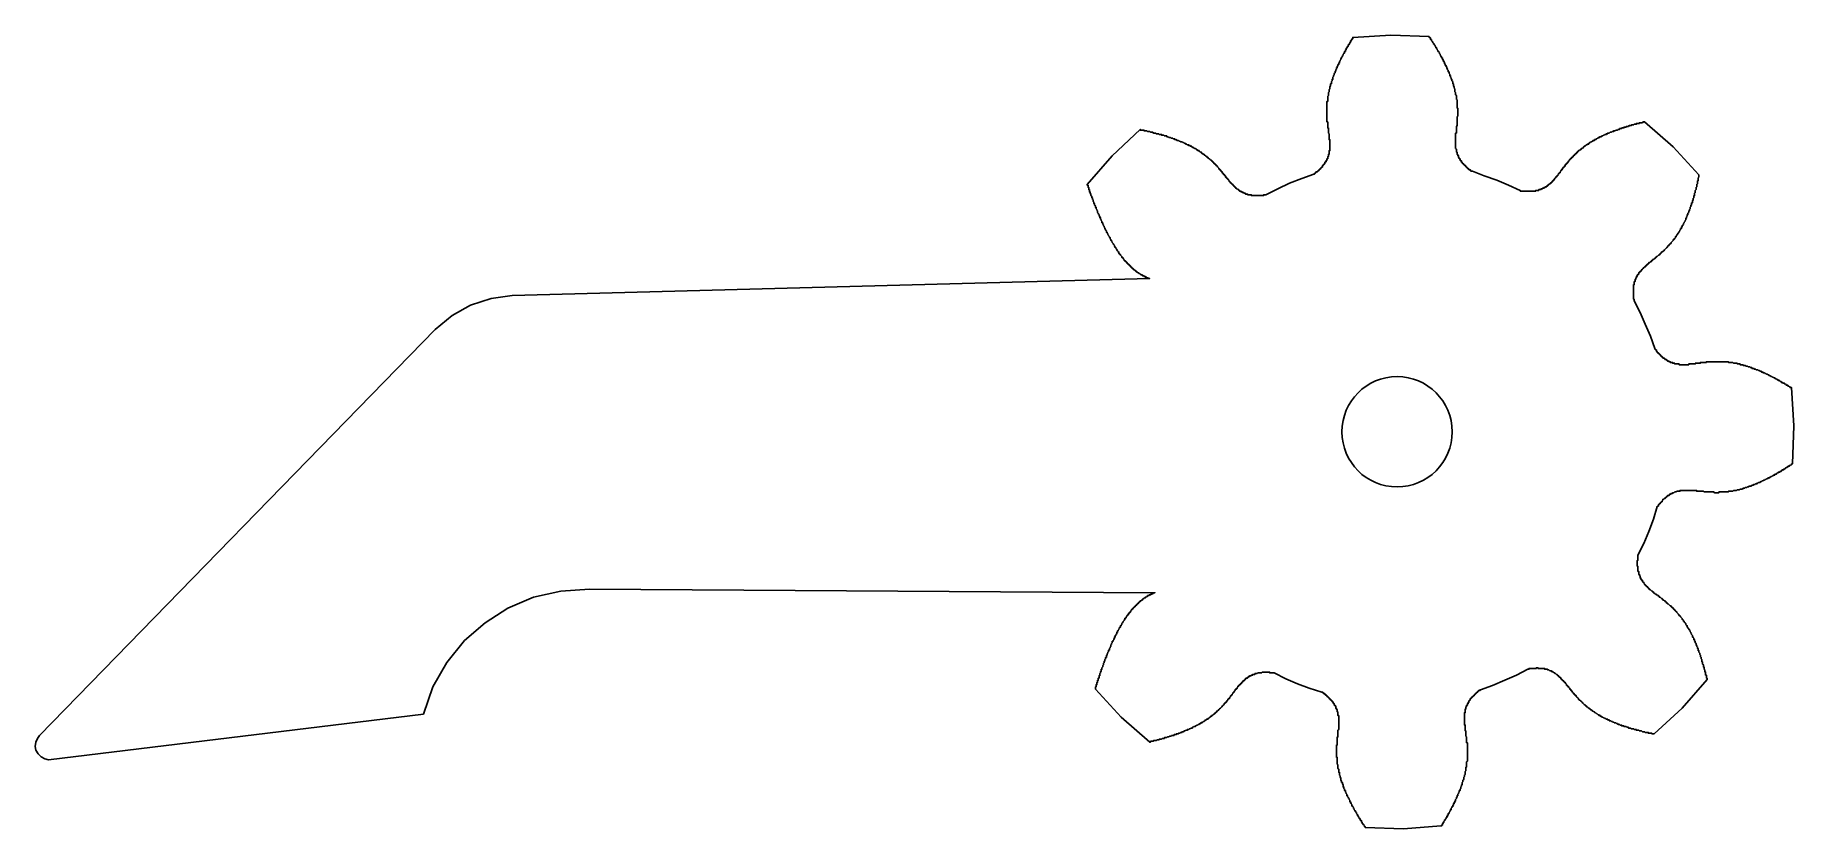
# Model space of a CAD drawing. Header units: millimetres. Extents: x 0 to 47.8, y 0 to 21.6.
import ezdxf

# ---------------------------------------------------------------- set-up
doc = ezdxf.new("R2010")
doc.units = ezdxf.units.MM
doc.layers.add('CORTE', color=7, linetype='Continuous')

msp = doc.modelspace()

# ---------------------------------------------------------------- linework, layer by layer
at = {"layer": 'CORTE'}
msp.add_lwpolyline([(37.22, 0), (36.18, 0.04), (36.18, 0.06), (36.16, 0.06), (36.16, 0.08), (36.14, 0.1), (36.14, 0.12), (36.12, 0.12), (36.12, 0.14), (36.1, 0.14), (36.1, 0.16), (36.1, 0.18), (36.08, 0.18), (36.08, 0.2), (36.08, 0.22), (36.06, 0.22), (36.06, 0.24), (36.04, 0.24), (36.04, 0.26), (36.04, 0.28), (36.02, 0.28), (36.02, 0.3), (36, 0.32), (36, 0.34), (35.98, 0.34), (35.98, 0.36), (35.98, 0.38), (35.96, 0.38), (35.96, 0.4), (35.94, 0.42), (35.94, 0.44), (35.92, 0.46), (35.92, 0.48), (35.9, 0.48), (35.9, 0.5), (35.88, 0.52), (35.88, 0.54), (35.86, 0.56), (35.86, 0.58), (35.84, 0.6), (35.84, 0.62), (35.82, 0.62), (35.82, 0.64), (35.82, 0.66), (35.8, 0.68), (35.8, 0.7), (35.78, 0.7), (35.78, 0.72), (35.78, 0.74), (35.76, 0.74), (35.76, 0.76), (35.76, 0.78), (35.74, 0.8), (35.74, 0.82), (35.72, 0.84), (35.72, 0.86), (35.7, 0.88), (35.7, 0.9), (35.68, 0.9), (35.68, 0.92), (35.68, 0.94), (35.66, 0.96), (35.66, 0.98), (35.64, 1), (35.64, 1.02), (35.64, 1.04), (35.62, 1.04), (35.62, 1.06), (35.62, 1.08), (35.6, 1.1), (35.6, 1.12), (35.6, 1.14), (35.58, 1.14), (35.58, 1.16), (35.58, 1.18), (35.58, 1.2), (35.56, 1.22), (35.56, 1.24), (35.56, 1.26), (35.54, 1.26), (35.54, 1.28), (35.54, 1.3), (35.52, 1.32), (35.52, 1.34), (35.52, 1.36), (35.52, 1.38), (35.5, 1.4), (35.5, 1.42), (35.5, 1.44), (35.48, 1.46), (35.48, 1.48), (35.48, 1.5), (35.48, 1.52), (35.48, 1.54), (35.46, 1.54), (35.46, 1.56), (35.46, 1.58), (35.46, 1.6), (35.46, 1.62), (35.44, 1.64), (35.44, 1.66), (35.44, 1.68), (35.44, 1.7), (35.44, 1.72), (35.44, 1.74), (35.42, 1.76), (35.42, 1.78), (35.42, 1.8), (35.42, 1.82), (35.42, 1.84), (35.42, 1.86), (35.42, 1.88), (35.42, 1.9), (35.42, 1.92), (35.42, 1.94), (35.4, 1.94), (35.4, 1.96), (35.4, 1.98), (35.4, 2), (35.4, 2.02), (35.4, 2.04), (35.4, 2.06), (35.4, 2.08), (35.4, 2.1), (35.4, 2.12), (35.4, 2.14), (35.4, 2.16), (35.4, 2.18), (35.4, 2.2), (35.4, 2.22), (35.4, 2.24), (35.4, 2.26), (35.4, 2.28), (35.42, 2.28), (35.42, 2.3), (35.42, 2.32), (35.42, 2.34), (35.42, 2.36), (35.42, 2.38), (35.42, 2.4), (35.42, 2.42), (35.42, 2.44), (35.42, 2.46), (35.42, 2.48), (35.42, 2.5), (35.44, 2.5), (35.44, 2.52), (35.44, 2.54), (35.44, 2.56), (35.44, 2.58), (35.44, 2.6), (35.44, 2.62), (35.44, 2.64), (35.44, 2.66), (35.44, 2.68), (35.46, 2.7), (35.46, 2.72), (35.46, 2.74), (35.46, 2.76), (35.46, 2.78), (35.46, 2.8), (35.46, 2.82), (35.46, 2.84), (35.46, 2.86), (35.46, 2.88), (35.46, 2.9), (35.46, 2.92), (35.46, 2.94), (35.46, 2.96), (35.46, 2.98), (35.46, 3), (35.46, 3.02), (35.46, 3.04), (35.46, 3.06), (35.46, 3.08), (35.44, 3.08), (35.44, 3.1), (35.44, 3.12), (35.44, 3.14), (35.44, 3.16), (35.44, 3.18), (35.42, 3.18), (35.42, 3.2), (35.42, 3.22), (35.42, 3.24), (35.4, 3.24), (35.4, 3.26), (35.4, 3.28), (35.38, 3.28), (35.38, 3.3), (35.38, 3.32), (35.38, 3.34), (35.36, 3.34), (35.36, 3.36), (35.34, 3.36), (35.34, 3.38), (35.34, 3.4), (35.32, 3.4), (35.32, 3.42), (35.3, 3.44), (35.3, 3.46), (35.28, 3.46), (35.28, 3.48), (35.26, 3.48), (35.26, 3.5), (35.24, 3.5), (35.24, 3.52), (35.22, 3.52), (35.22, 3.54), (35.2, 3.54), (35.2, 3.56), (35.18, 3.58), (35.16, 3.58), (35.16, 3.6), (35.14, 3.6), (35.14, 3.62), (35.12, 3.62), (35.12, 3.64), (35.1, 3.64), (35.1, 3.66), (35.08, 3.66), (35.08, 3.68), (35.06, 3.68), (35.04, 3.68), (35.04, 3.7), (35.02, 3.7), (35.02, 3.72), (35, 3.72), (34.66, 3.82), (34.34, 3.94), (34.02, 4.08), (33.7, 4.24), (33.68, 4.24), (33.66, 4.24), (33.64, 4.24), (33.62, 4.24), (33.6, 4.24), (33.58, 4.24), (33.58, 4.26), (33.56, 4.26), (33.54, 4.26), (33.52, 4.26), (33.5, 4.26), (33.48, 4.26), (33.46, 4.26), (33.44, 4.26), (33.42, 4.26), (33.4, 4.26), (33.38, 4.26), (33.36, 4.24), (33.34, 4.24), (33.32, 4.24), (33.3, 4.24), (33.28, 4.24), (33.26, 4.24), (33.24, 4.22), (33.22, 4.22), (33.2, 4.22), (33.18, 4.22), (33.18, 4.2), (33.16, 4.2), (33.14, 4.2), (33.12, 4.2), (33.12, 4.18), (33.1, 4.18), (33.08, 4.18), (33.08, 4.16), (33.06, 4.16), (33.04, 4.16), (33.04, 4.14), (33.02, 4.14), (33, 4.14), (33, 4.12), (32.98, 4.12), (32.98, 4.1), (32.96, 4.1), (32.94, 4.1), (32.94, 4.08), (32.92, 4.08), (32.92, 4.06), (32.9, 4.06), (32.9, 4.04), (32.88, 4.04), (32.88, 4.02), (32.86, 4.02), (32.84, 4), (32.84, 3.98), (32.82, 3.98), (32.82, 3.96), (32.8, 3.96), (32.8, 3.94), (32.78, 3.94), (32.78, 3.92), (32.76, 3.92), (32.76, 3.9), (32.74, 3.9), (32.74, 3.88), (32.72, 3.88), (32.72, 3.86), (32.7, 3.84), (32.7, 3.82), (32.68, 3.82), (32.68, 3.8), (32.66, 3.8), (32.66, 3.78), (32.64, 3.78), (32.64, 3.76), (32.62, 3.74), (32.62, 3.72), (32.6, 3.72), (32.6, 3.7), (32.58, 3.7), (32.58, 3.68), (32.56, 3.66), (32.56, 3.64), (32.54, 3.64), (32.54, 3.62), (32.52, 3.62), (32.52, 3.6), (32.5, 3.58), (32.5, 3.56), (32.48, 3.56), (32.48, 3.54), (32.46, 3.54), (32.46, 3.52), (32.44, 3.52), (32.44, 3.5), (32.42, 3.48), (32.42, 3.46), (32.4, 3.46), (32.4, 3.44), (32.38, 3.44), (32.38, 3.42), (32.36, 3.42), (32.36, 3.4), (32.34, 3.4), (32.34, 3.38), (32.32, 3.36), (32.3, 3.34), (32.28, 3.32), (32.26, 3.3), (32.24, 3.28), (32.22, 3.26), (32.2, 3.24), (32.18, 3.22), (32.16, 3.2), (32.14, 3.2), (32.14, 3.18), (32.12, 3.16), (32.1, 3.16), (32.1, 3.14), (32.08, 3.14), (32.08, 3.12), (32.06, 3.12), (32.04, 3.1), (32.02, 3.08), (32, 3.08), (32, 3.06), (31.98, 3.06), (31.96, 3.04), (31.94, 3.02), (31.92, 3), (31.9, 3), (31.9, 2.98), (31.88, 2.98), (31.86, 2.98), (31.86, 2.96), (31.84, 2.96), (31.82, 2.94), (31.8, 2.92), (31.78, 2.92), (31.76, 2.9), (31.74, 2.9), (31.74, 2.88), (31.72, 2.88), (31.7, 2.88), (31.7, 2.86), (31.68, 2.86), (31.66, 2.84), (31.64, 2.84), (31.62, 2.82), (31.6, 2.82), (31.58, 2.8), (31.56, 2.8), (31.56, 2.78), (31.54, 2.78), (31.52, 2.78), (31.5, 2.76), (31.48, 2.76), (31.48, 2.74), (31.46, 2.74), (31.44, 2.74), (31.42, 2.72), (31.4, 2.72), (31.38, 2.7), (31.36, 2.7), (31.34, 2.7), (31.34, 2.68), (31.32, 2.68), (31.3, 2.68), (31.28, 2.66), (31.26, 2.66), (31.24, 2.64), (31.22, 2.64), (31.2, 2.64), (31.2, 2.62), (31.18, 2.62), (31.16, 2.62), (31.14, 2.6), (31.12, 2.6), (31.1, 2.6), (31.1, 2.58), (31.08, 2.58), (31.06, 2.58), (31.04, 2.58), (31.04, 2.56), (31.02, 2.56), (31, 2.56), (30.98, 2.56), (30.98, 2.54), (30.96, 2.54), (30.94, 2.54), (30.92, 2.54), (30.9, 2.52), (30.88, 2.52), (30.86, 2.52), (30.84, 2.5), (30.82, 2.5), (30.8, 2.5), (30.78, 2.48), (30.76, 2.48), (30.74, 2.48), (30.72, 2.48), (30.72, 2.46), (30.7, 2.46), (30.68, 2.46), (30.66, 2.46), (30.64, 2.44), (30.62, 2.44), (30.6, 2.44), (30.58, 2.44), (30.58, 2.42), (30.56, 2.42), (30.54, 2.42), (30.52, 2.42), (30.5, 2.4), (30.48, 2.4), (30.46, 2.4), (30.44, 2.4), (30.42, 2.4), (30.42, 2.38), (30.4, 2.38), (30.38, 2.38), (30.36, 2.38), (30.34, 2.38), (30.34, 2.36), (30.32, 2.36), (29.54, 3.04), (28.84, 3.8), (28.84, 3.82), (28.84, 3.84), (28.84, 3.86), (28.86, 3.86), (28.86, 3.88), (28.86, 3.9), (28.86, 3.92), (28.88, 3.92), (28.88, 3.94), (28.88, 3.96), (28.88, 3.98), (28.9, 3.98), (28.9, 4), (28.9, 4.02), (28.9, 4.04), (28.92, 4.04), (28.92, 4.06), (28.92, 4.08), (28.92, 4.1), (28.94, 4.1), (28.94, 4.12), (28.94, 4.14), (28.94, 4.16), (28.96, 4.16), (28.96, 4.18), (28.96, 4.2), (28.96, 4.22), (28.98, 4.24), (28.98, 4.26), (28.98, 4.28), (29, 4.28), (29, 4.3), (29, 4.32), (29, 4.34), (29.02, 4.34), (29.02, 4.36), (29.02, 4.38), (29.04, 4.4), (29.04, 4.42), (29.04, 4.44), (29.06, 4.46), (29.06, 4.48), (29.06, 4.5), (29.08, 4.52), (29.08, 4.54), (29.08, 4.56), (29.1, 4.56), (29.1, 4.58), (29.1, 4.6), (29.12, 4.62), (29.12, 4.64), (29.12, 4.66), (29.14, 4.66), (29.14, 4.68), (29.14, 4.7), (29.14, 4.72), (29.16, 4.72), (29.16, 4.74), (29.16, 4.76), (29.18, 4.78), (29.18, 4.8), (29.2, 4.82), (29.2, 4.84), (29.2, 4.86), (29.22, 4.86), (29.22, 4.88), (29.22, 4.9), (29.24, 4.92), (29.24, 4.94), (29.26, 4.96), (29.26, 4.98), (29.26, 5), (29.28, 5.02), (29.28, 5.04), (29.3, 5.06), (29.3, 5.08), (29.3, 5.1), (29.32, 5.1), (29.32, 5.12), (29.34, 5.14), (29.34, 5.16), (29.36, 5.18), (29.36, 5.2), (29.36, 5.22), (29.38, 5.22), (29.38, 5.24), (29.38, 5.26), (29.4, 5.26), (29.4, 5.28), (29.42, 5.3), (29.42, 5.32), (29.42, 5.34), (29.44, 5.34), (29.44, 5.36), (29.44, 5.38), (29.46, 5.38), (29.46, 5.4), (29.48, 5.42), (29.48, 5.44), (29.5, 5.46), (29.5, 5.48), (29.52, 5.48), (29.52, 5.5), (29.52, 5.52), (29.54, 5.52), (29.54, 5.54), (29.56, 5.56), (29.56, 5.58), (29.58, 5.6), (29.58, 5.62), (29.6, 5.62), (29.6, 5.64), (29.62, 5.66), (29.62, 5.68), (29.64, 5.68), (29.64, 5.7), (29.64, 5.72), (29.66, 5.72), (29.66, 5.74), (29.68, 5.74), (29.68, 5.76), (29.7, 5.78), (29.7, 5.8), (29.72, 5.8), (29.72, 5.82), (29.74, 5.82), (29.74, 5.84), (29.74, 5.86), (29.76, 5.86), (29.76, 5.88), (29.78, 5.88), (29.78, 5.9), (29.8, 5.9), (29.8, 5.92), (29.82, 5.94), (29.82, 5.96), (29.84, 5.96), (29.84, 5.98), (29.86, 5.98), (29.86, 6), (29.88, 6), (29.88, 6.02), (29.9, 6.02), (29.9, 6.04), (29.92, 6.04), (29.92, 6.06), (29.94, 6.06), (29.94, 6.08), (29.96, 6.08), (29.96, 6.1), (29.98, 6.1), (29.98, 6.12), (30, 6.12), (30, 6.14), (30.02, 6.14), (30.02, 6.16), (30.04, 6.16), (30.04, 6.18), (30.06, 6.18), (30.06, 6.2), (30.08, 6.2), (30.1, 6.22), (30.12, 6.22), (30.12, 6.24), (30.14, 6.24), (30.14, 6.26), (30.16, 6.26), (30.18, 6.28), (30.2, 6.28), (30.2, 6.3), (30.22, 6.3), (30.24, 6.32), (30.26, 6.32), (30.26, 6.34), (30.28, 6.34), (30.3, 6.34), (30.3, 6.36), (30.32, 6.36), (30.34, 6.36), (30.34, 6.38), (30.36, 6.38), (30.38, 6.38), (30.38, 6.4), (30.4, 6.4), (30.42, 6.4), (30.42, 6.42), (30.44, 6.42), (30.46, 6.42), (15.08, 6.52), (14.3, 6.46), (13.56, 6.3), (12.86, 6), (12.24, 5.6), (11.68, 5.12), (11.2, 4.52), (10.82, 3.86), (10.56, 3.12), (0.36, 1.88), (0.26, 1.9), (0.16, 1.96), (0.08, 2.04), (0.02, 2.14), (0, 2.24), (0.02, 2.36), (0.06, 2.46), (0.12, 2.54), (10.88, 13.58), (11.34, 13.96), (11.84, 14.24), (12.4, 14.42), (12.98, 14.5), (30.32, 14.96), (30.3, 14.96), (30.28, 14.96), (30.28, 14.98), (30.26, 14.98), (30.24, 14.98), (30.24, 15), (30.22, 15), (30.2, 15), (30.2, 15.02), (30.18, 15.02), (30.16, 15.02), (30.16, 15.04), (30.14, 15.04), (30.12, 15.04), (30.12, 15.06), (30.1, 15.06), (30.08, 15.06), (30.08, 15.08), (30.06, 15.08), (30.04, 15.1), (30.02, 15.1), (30.02, 15.12), (30, 15.12), (29.98, 15.14), (29.96, 15.14), (29.96, 15.16), (29.94, 15.16), (29.94, 15.18), (29.92, 15.18), (29.9, 15.2), (29.88, 15.2), (29.88, 15.22), (29.86, 15.22), (29.86, 15.24), (29.84, 15.24), (29.84, 15.26), (29.82, 15.26), (29.82, 15.28), (29.8, 15.28), (29.8, 15.3), (29.78, 15.3), (29.78, 15.32), (29.76, 15.32), (29.76, 15.34), (29.74, 15.34), (29.74, 15.36), (29.72, 15.36), (29.72, 15.38), (29.7, 15.38), (29.7, 15.4), (29.68, 15.4), (29.68, 15.42), (29.66, 15.42), (29.66, 15.44), (29.64, 15.44), (29.64, 15.46), (29.62, 15.46), (29.62, 15.48), (29.6, 15.5), (29.6, 15.52), (29.58, 15.52), (29.58, 15.54), (29.56, 15.54), (29.56, 15.56), (29.54, 15.58), (29.52, 15.6), (29.52, 15.62), (29.5, 15.62), (29.5, 15.64), (29.48, 15.64), (29.48, 15.66), (29.48, 15.68), (29.46, 15.68), (29.46, 15.7), (29.44, 15.72), (29.42, 15.74), (29.42, 15.76), (29.4, 15.78), (29.4, 15.8), (29.38, 15.8), (29.38, 15.82), (29.36, 15.84), (29.36, 15.86), (29.34, 15.88), (29.34, 15.9), (29.32, 15.9), (29.32, 15.92), (29.3, 15.94), (29.3, 15.96), (29.28, 15.98), (29.28, 16), (29.26, 16), (29.26, 16.02), (29.24, 16.04), (29.24, 16.06), (29.24, 16.08), (29.22, 16.08), (29.22, 16.1), (29.2, 16.12), (29.2, 16.14), (29.18, 16.16), (29.18, 16.18), (29.16, 16.2), (29.16, 16.22), (29.14, 16.22), (29.14, 16.24), (29.14, 16.26), (29.12, 16.28), (29.12, 16.3), (29.1, 16.32), (29.1, 16.34), (29.08, 16.36), (29.08, 16.38), (29.06, 16.4), (29.06, 16.42), (29.04, 16.44), (29.04, 16.46), (29.04, 16.48), (29.02, 16.48), (29.02, 16.5), (29.02, 16.52), (29, 16.54), (29, 16.56), (28.98, 16.58), (28.98, 16.6), (28.98, 16.62), (28.96, 16.62), (28.96, 16.64), (28.96, 16.66), (28.94, 16.66), (28.94, 16.68), (28.94, 16.7), (28.92, 16.72), (28.92, 16.74), (28.9, 16.76), (28.9, 16.78), (28.9, 16.8), (28.88, 16.82), (28.88, 16.84), (28.86, 16.86), (28.86, 16.88), (28.86, 16.9), (28.84, 16.9), (28.84, 16.92), (28.84, 16.94), (28.82, 16.96), (28.82, 16.98), (28.82, 17), (28.8, 17), (28.8, 17.02), (28.8, 17.04), (28.78, 17.06), (28.78, 17.08), (28.78, 17.1), (28.76, 17.12), (28.76, 17.14), (28.76, 17.16), (28.74, 17.16), (28.74, 17.18), (28.74, 17.2), (28.72, 17.22), (28.72, 17.24), (28.72, 17.26), (28.7, 17.28), (28.7, 17.3), (28.7, 17.32), (28.68, 17.32), (28.68, 17.34), (28.68, 17.36), (28.68, 17.38), (28.66, 17.38), (28.66, 17.4), (28.66, 17.42), (28.66, 17.44), (28.64, 17.44), (28.64, 17.46), (28.64, 17.48), (28.64, 17.5), (28.62, 17.5), (28.62, 17.52), (29.3, 18.3), (30.06, 19.02), (30.06, 19), (30.08, 19), (30.1, 19), (30.12, 19), (30.14, 19), (30.16, 19), (30.16, 18.98), (30.18, 18.98), (30.2, 18.98), (30.22, 18.98), (30.24, 18.98), (30.26, 18.96), (30.28, 18.96), (30.3, 18.96), (30.32, 18.96), (30.34, 18.94), (30.36, 18.94), (30.38, 18.94), (30.4, 18.94), (30.42, 18.92), (30.44, 18.92), (30.46, 18.92), (30.48, 18.92), (30.5, 18.9), (30.52, 18.9), (30.54, 18.9), (30.56, 18.9), (30.58, 18.88), (30.6, 18.88), (30.62, 18.88), (30.64, 18.88), (30.64, 18.86), (30.66, 18.86), (30.68, 18.86), (30.7, 18.86), (30.72, 18.84), (30.74, 18.84), (30.76, 18.84), (30.78, 18.84), (30.78, 18.82), (30.8, 18.82), (30.82, 18.82), (30.84, 18.8), (30.86, 18.8), (30.88, 18.8), (30.9, 18.78), (30.92, 18.78), (30.94, 18.78), (30.96, 18.76), (30.98, 18.76), (31, 18.76), (31, 18.74), (31.02, 18.74), (31.04, 18.74), (31.06, 18.72), (31.08, 18.72), (31.1, 18.72), (31.12, 18.7), (31.14, 18.7), (31.16, 18.68), (31.18, 18.68), (31.2, 18.68), (31.22, 18.66), (31.24, 18.66), (31.26, 18.64), (31.28, 18.64), (31.3, 18.62), (31.32, 18.62), (31.34, 18.6), (31.36, 18.6), (31.38, 18.6), (31.38, 18.58), (31.4, 18.58), (31.42, 18.58), (31.42, 18.56), (31.44, 18.56), (31.46, 18.56), (31.46, 18.54), (31.48, 18.54), (31.5, 18.52), (31.52, 18.52), (31.54, 18.5), (31.56, 18.5), (31.58, 18.48), (31.6, 18.48), (31.6, 18.46), (31.62, 18.46), (31.62, 18.44), (31.64, 18.44), (31.66, 18.44), (31.66, 18.42), (31.68, 18.42), (31.7, 18.4), (31.72, 18.4), (31.72, 18.38), (31.74, 18.38), (31.74, 18.36), (31.76, 18.36), (31.78, 18.34), (31.8, 18.34), (31.8, 18.32), (31.82, 18.32), (31.84, 18.3), (31.86, 18.28), (31.88, 18.28), (31.88, 18.26), (31.9, 18.26), (31.9, 18.24), (31.92, 18.24), (31.94, 18.22), (31.96, 18.2), (31.98, 18.18), (32, 18.18), (32, 18.16), (32.02, 18.16), (32.02, 18.14), (32.04, 18.14), (32.04, 18.12), (32.06, 18.12), (32.06, 18.1), (32.08, 18.1), (32.08, 18.08), (32.1, 18.08), (32.1, 18.06), (32.12, 18.06), (32.12, 18.04), (32.14, 18.04), (32.14, 18.02), (32.16, 18.02), (32.16, 18), (32.18, 17.98), (32.2, 17.96), (32.2, 17.94), (32.22, 17.94), (32.22, 17.92), (32.24, 17.92), (32.24, 17.9), (32.26, 17.9), (32.26, 17.88), (32.28, 17.88), (32.28, 17.86), (32.3, 17.84), (32.3, 17.82), (32.32, 17.82), (32.32, 17.8), (32.34, 17.8), (32.34, 17.78), (32.36, 17.78), (32.36, 17.76), (32.38, 17.76), (32.38, 17.74), (32.38, 17.72), (32.4, 17.72), (32.4, 17.7), (32.42, 17.7), (32.42, 17.68), (32.44, 17.68), (32.44, 17.66), (32.46, 17.66), (32.46, 17.64), (32.48, 17.62), (32.48, 17.6), (32.5, 17.6), (32.5, 17.58), (32.52, 17.58), (32.52, 17.56), (32.54, 17.56), (32.54, 17.54), (32.56, 17.54), (32.56, 17.52), (32.58, 17.52), (32.58, 17.5), (32.6, 17.5), (32.6, 17.48), (32.62, 17.48), (32.62, 17.46), (32.64, 17.46), (32.64, 17.44), (32.66, 17.44), (32.66, 17.42), (32.68, 17.42), (32.68, 17.4), (32.7, 17.4), (32.72, 17.38), (32.74, 17.38), (32.74, 17.36), (32.76, 17.36), (32.76, 17.34), (32.78, 17.34), (32.8, 17.34), (32.8, 17.32), (32.82, 17.32), (32.84, 17.32), (32.84, 17.3), (32.86, 17.3), (32.88, 17.3), (32.88, 17.28), (32.9, 17.28), (32.92, 17.28), (32.92, 17.26), (32.94, 17.26), (32.96, 17.26), (32.98, 17.26), (32.98, 17.24), (33, 17.24), (33.02, 17.24), (33.04, 17.24), (33.06, 17.24), (33.08, 17.24), (33.08, 17.22), (33.1, 17.22), (33.12, 17.22), (33.14, 17.22), (33.16, 17.22), (33.18, 17.22), (33.2, 17.22), (33.22, 17.22), (33.24, 17.22), (33.26, 17.22), (33.28, 17.22), (33.3, 17.22), (33.32, 17.22), (33.34, 17.22), (33.36, 17.22), (33.38, 17.22), (33.4, 17.22), (33.42, 17.22), (33.42, 17.24), (33.44, 17.24), (33.46, 17.24), (33.48, 17.24), (33.8, 17.4), (34.12, 17.56), (34.46, 17.68), (34.78, 17.8), (34.8, 17.8), (34.8, 17.82), (34.82, 17.82), (34.82, 17.84), (34.84, 17.84), (34.84, 17.86), (34.86, 17.86), (34.88, 17.86), (34.88, 17.88), (34.9, 17.88), (34.9, 17.9), (34.92, 17.9), (34.92, 17.92), (34.94, 17.92), (34.94, 17.94), (34.96, 17.94), (34.96, 17.96), (34.98, 17.96), (34.98, 17.98), (35, 17.98), (35, 18), (35.02, 18), (35.02, 18.02), (35.02, 18.04), (35.04, 18.04), (35.04, 18.06), (35.06, 18.06), (35.06, 18.08), (35.08, 18.08), (35.08, 18.1), (35.08, 18.12), (35.1, 18.12), (35.1, 18.14), (35.12, 18.14), (35.12, 18.16), (35.12, 18.18), (35.14, 18.18), (35.14, 18.2), (35.14, 18.22), (35.16, 18.22), (35.16, 18.24), (35.16, 18.26), (35.16, 18.28), (35.18, 18.28), (35.18, 18.3), (35.18, 18.32), (35.18, 18.34), (35.2, 18.34), (35.2, 18.36), (35.2, 18.38), (35.2, 18.4), (35.2, 18.42), (35.2, 18.44), (35.22, 18.44), (35.22, 18.46), (35.22, 18.48), (35.22, 18.5), (35.22, 18.52), (35.22, 18.54), (35.22, 18.56), (35.22, 18.58), (35.22, 18.6), (35.22, 18.62), (35.22, 18.64), (35.22, 18.66), (35.22, 18.68), (35.22, 18.7), (35.22, 18.72), (35.22, 18.74), (35.2, 18.74), (35.2, 18.76), (35.2, 18.78), (35.2, 18.8), (35.2, 18.82), (35.2, 18.84), (35.2, 18.86), (35.2, 18.88), (35.2, 18.9), (35.18, 18.92), (35.18, 18.94), (35.18, 18.96), (35.18, 18.98), (35.18, 19), (35.18, 19.02), (35.18, 19.04), (35.18, 19.06), (35.16, 19.06), (35.16, 19.08), (35.16, 19.1), (35.16, 19.12), (35.16, 19.14), (35.16, 19.16), (35.16, 19.18), (35.16, 19.2), (35.16, 19.22), (35.14, 19.22), (35.14, 19.24), (35.14, 19.26), (35.14, 19.28), (35.14, 19.3), (35.14, 19.32), (35.14, 19.34), (35.14, 19.36), (35.14, 19.38), (35.14, 19.4), (35.14, 19.42), (35.14, 19.44), (35.14, 19.46), (35.14, 19.48), (35.14, 19.5), (35.14, 19.52), (35.14, 19.54), (35.14, 19.56), (35.14, 19.58), (35.14, 19.6), (35.14, 19.62), (35.14, 19.64), (35.14, 19.66), (35.14, 19.68), (35.14, 19.7), (35.14, 19.72), (35.14, 19.74), (35.14, 19.76), (35.14, 19.78), (35.16, 19.78), (35.16, 19.8), (35.16, 19.82), (35.16, 19.84), (35.16, 19.86), (35.16, 19.88), (35.16, 19.9), (35.16, 19.92), (35.18, 19.94), (35.18, 19.96), (35.18, 19.98), (35.18, 20), (35.18, 20.02), (35.2, 20.04), (35.2, 20.06), (35.2, 20.08), (35.2, 20.1), (35.22, 20.12), (35.22, 20.14), (35.22, 20.16), (35.22, 20.18), (35.24, 20.2), (35.24, 20.22), (35.24, 20.24), (35.24, 20.26), (35.26, 20.26), (35.26, 20.28), (35.26, 20.3), (35.26, 20.32), (35.28, 20.34), (35.28, 20.36), (35.28, 20.38), (35.3, 20.38), (35.3, 20.4), (35.3, 20.42), (35.3, 20.44), (35.32, 20.46), (35.32, 20.48), (35.34, 20.5), (35.34, 20.52), (35.34, 20.54), (35.36, 20.56), (35.36, 20.58), (35.36, 20.6), (35.38, 20.6), (35.38, 20.62), (35.38, 20.64), (35.4, 20.66), (35.4, 20.68), (35.4, 20.7), (35.42, 20.7), (35.42, 20.72), (35.42, 20.74), (35.44, 20.74), (35.44, 20.76), (35.44, 20.78), (35.46, 20.78), (35.46, 20.8), (35.46, 20.82), (35.48, 20.82), (35.48, 20.84), (35.48, 20.86), (35.5, 20.88), (35.5, 20.9), (35.52, 20.92), (35.52, 20.94), (35.54, 20.96), (35.54, 20.98), (35.56, 21), (35.56, 21.02), (35.58, 21.04), (35.58, 21.06), (35.6, 21.08), (35.6, 21.1), (35.62, 21.1), (35.62, 21.12), (35.62, 21.14), (35.64, 21.14), (35.64, 21.16), (35.64, 21.18), (35.66, 21.18), (35.66, 21.2), (35.66, 21.22), (35.68, 21.22), (35.68, 21.24), (35.7, 21.26), (35.7, 21.28), (35.72, 21.28), (35.72, 21.3), (35.72, 21.32), (35.74, 21.32), (35.74, 21.34), (35.76, 21.36), (35.76, 21.38), (35.78, 21.38), (35.78, 21.4), (35.78, 21.42), (35.8, 21.42), (35.8, 21.44), (35.82, 21.46), (35.82, 21.48), (35.84, 21.48), (35.84, 21.5), (35.84, 21.52), (36.88, 21.58), (37.92, 21.54), (37.92, 21.52), (37.94, 21.52), (37.94, 21.5), (37.96, 21.5), (37.96, 21.48), (37.96, 21.46), (37.98, 21.46), (37.98, 21.44), (38, 21.42), (38, 21.4), (38.02, 21.4), (38.02, 21.38), (38.04, 21.36), (38.04, 21.34), (38.06, 21.34), (38.06, 21.32), (38.08, 21.3), (38.08, 21.28), (38.1, 21.26), (38.1, 21.24), (38.12, 21.24), (38.12, 21.22), (38.14, 21.2), (38.14, 21.18), (38.16, 21.16), (38.16, 21.14), (38.18, 21.14), (38.18, 21.12), (38.2, 21.1), (38.2, 21.08), (38.22, 21.06), (38.22, 21.04), (38.24, 21.02), (38.24, 21), (38.26, 21), (38.26, 20.98), (38.26, 20.96), (38.28, 20.96), (38.28, 20.94), (38.28, 20.92), (38.3, 20.92), (38.3, 20.9), (38.3, 20.88), (38.32, 20.88), (38.32, 20.86), (38.34, 20.84), (38.34, 20.82), (38.34, 20.8), (38.36, 20.8), (38.36, 20.78), (38.36, 20.76), (38.38, 20.76), (38.38, 20.74), (38.38, 20.72), (38.4, 20.72), (38.4, 20.7), (38.4, 20.68), (38.42, 20.66), (38.42, 20.64), (38.44, 20.62), (38.44, 20.6), (38.44, 20.58), (38.46, 20.58), (38.46, 20.56), (38.46, 20.54), (38.48, 20.52), (38.48, 20.5), (38.48, 20.48), (38.5, 20.48), (38.5, 20.46), (38.5, 20.44), (38.52, 20.42), (38.52, 20.4), (38.52, 20.38), (38.54, 20.38), (38.54, 20.36), (38.54, 20.34), (38.56, 20.32), (38.56, 20.3), (38.56, 20.28), (38.56, 20.26), (38.58, 20.26), (38.58, 20.24), (38.58, 20.22), (38.58, 20.2), (38.6, 20.18), (38.6, 20.16), (38.6, 20.14), (38.62, 20.12), (38.62, 20.1), (38.62, 20.08), (38.62, 20.06), (38.62, 20.04), (38.64, 20.02), (38.64, 20), (38.64, 19.98), (38.64, 19.96), (38.66, 19.94), (38.66, 19.92), (38.66, 19.9), (38.66, 19.88), (38.66, 19.86), (38.66, 19.84), (38.68, 19.82), (38.68, 19.8), (38.68, 19.78), (38.68, 19.76), (38.68, 19.74), (38.68, 19.72), (38.68, 19.7), (38.68, 19.68), (38.68, 19.66), (38.68, 19.64), (38.68, 19.62), (38.68, 19.6), (38.7, 19.6), (38.7, 19.58), (38.7, 19.56), (38.7, 19.54), (38.7, 19.52), (38.7, 19.5), (38.7, 19.48), (38.7, 19.46), (38.7, 19.44), (38.7, 19.42), (38.7, 19.4), (38.7, 19.38), (38.68, 19.36), (38.68, 19.34), (38.68, 19.32), (38.68, 19.3), (38.68, 19.28), (38.68, 19.26), (38.68, 19.24), (38.68, 19.22), (38.68, 19.2), (38.68, 19.18), (38.68, 19.16), (38.68, 19.14), (38.68, 19.12), (38.66, 19.1), (38.66, 19.08), (38.66, 19.06), (38.66, 19.04), (38.66, 19.02), (38.66, 19), (38.66, 18.98), (38.66, 18.96), (38.66, 18.94), (38.66, 18.92), (38.64, 18.92), (38.64, 18.9), (38.64, 18.88), (38.64, 18.86), (38.64, 18.84), (38.64, 18.82), (38.64, 18.8), (38.64, 18.78), (38.64, 18.76), (38.64, 18.74), (38.64, 18.72), (38.64, 18.7), (38.64, 18.68), (38.64, 18.66), (38.64, 18.64), (38.64, 18.62), (38.64, 18.6), (38.64, 18.58), (38.64, 18.56), (38.64, 18.54), (38.64, 18.52), (38.64, 18.5), (38.66, 18.48), (38.66, 18.46), (38.66, 18.44), (38.66, 18.42), (38.66, 18.4), (38.68, 18.4), (38.68, 18.38), (38.68, 18.36), (38.68, 18.34), (38.7, 18.34), (38.7, 18.32), (38.7, 18.3), (38.72, 18.3), (38.72, 18.28), (38.72, 18.26), (38.74, 18.24), (38.74, 18.22), (38.76, 18.22), (38.76, 18.2), (38.76, 18.18), (38.78, 18.18), (38.78, 18.16), (38.8, 18.16), (38.8, 18.14), (38.8, 18.12), (38.82, 18.12), (38.82, 18.1), (38.84, 18.1), (38.84, 18.08), (38.86, 18.08), (38.86, 18.06), (38.88, 18.06), (38.88, 18.04), (38.9, 18.04), (38.9, 18.02), (38.92, 18.02), (38.92, 18), (38.94, 18), (38.94, 17.98), (38.96, 17.98), (38.96, 17.96), (38.98, 17.96), (38.98, 17.94), (39, 17.94), (39, 17.92), (39.02, 17.92), (39.04, 17.92), (39.04, 17.9), (39.06, 17.9), (39.06, 17.88), (39.08, 17.88), (39.1, 17.88), (39.42, 17.76), (39.76, 17.64), (40.08, 17.5), (40.4, 17.36), (40.4, 17.34), (40.42, 17.34), (40.44, 17.34), (40.46, 17.34), (40.48, 17.34), (40.5, 17.34), (40.52, 17.34), (40.54, 17.34), (40.56, 17.34), (40.58, 17.34), (40.6, 17.34), (40.62, 17.34), (40.64, 17.34), (40.66, 17.34), (40.68, 17.34), (40.7, 17.34), (40.72, 17.34), (40.74, 17.34), (40.76, 17.34), (40.78, 17.34), (40.8, 17.34), (40.82, 17.34), (40.82, 17.36), (40.84, 17.36), (40.86, 17.36), (40.88, 17.36), (40.9, 17.36), (40.9, 17.38), (40.92, 17.38), (40.94, 17.38), (40.96, 17.38), (40.96, 17.4), (40.98, 17.4), (41, 17.4), (41, 17.42), (41.02, 17.42), (41.04, 17.42), (41.04, 17.44), (41.06, 17.44), (41.08, 17.44), (41.08, 17.46), (41.1, 17.46), (41.12, 17.46), (41.12, 17.48), (41.14, 17.48), (41.14, 17.5), (41.16, 17.5), (41.16, 17.52), (41.18, 17.52), (41.2, 17.54), (41.22, 17.54), (41.22, 17.56), (41.24, 17.56), (41.24, 17.58), (41.26, 17.58), (41.26, 17.6), (41.28, 17.6), (41.28, 17.62), (41.3, 17.62), (41.3, 17.64), (41.32, 17.64), (41.32, 17.66), (41.34, 17.68), (41.36, 17.7), (41.36, 17.72), (41.38, 17.72), (41.38, 17.74), (41.4, 17.74), (41.4, 17.76), (41.42, 17.76), (41.42, 17.78), (41.44, 17.8), (41.44, 17.82), (41.46, 17.82), (41.46, 17.84), (41.48, 17.84), (41.48, 17.86), (41.5, 17.88), (41.5, 17.9), (41.52, 17.9), (41.52, 17.92), (41.54, 17.92), (41.54, 17.94), (41.56, 17.96), (41.56, 17.98), (41.58, 17.98), (41.58, 18), (41.6, 18), (41.6, 18.02), (41.62, 18.02), (41.62, 18.04), (41.62, 18.06), (41.64, 18.06), (41.64, 18.08), (41.66, 18.08), (41.66, 18.1), (41.68, 18.1), (41.68, 18.12), (41.7, 18.12), (41.7, 18.14), (41.72, 18.16), (41.74, 18.18), (41.74, 18.2), (41.76, 18.2), (41.76, 18.22), (41.78, 18.22), (41.78, 18.24), (41.8, 18.24), (41.8, 18.26), (41.82, 18.26), (41.82, 18.28), (41.84, 18.28), (41.84, 18.3), (41.86, 18.3), (41.86, 18.32), (41.88, 18.32), (41.88, 18.34), (41.9, 18.34), (41.9, 18.36), (41.92, 18.36), (41.92, 18.38), (41.94, 18.38), (41.94, 18.4), (41.96, 18.4), (41.96, 18.42), (41.98, 18.42), (41.98, 18.44), (42, 18.44), (42.02, 18.46), (42.04, 18.46), (42.04, 18.48), (42.06, 18.48), (42.06, 18.5), (42.08, 18.5), (42.1, 18.52), (42.12, 18.52), (42.12, 18.54), (42.14, 18.56), (42.16, 18.56), (42.16, 18.58), (42.18, 18.58), (42.2, 18.6), (42.22, 18.6), (42.22, 18.62), (42.24, 18.62), (42.26, 18.62), (42.26, 18.64), (42.28, 18.64), (42.28, 18.66), (42.3, 18.66), (42.32, 18.68), (42.34, 18.68), (42.36, 18.7), (42.38, 18.7), (42.38, 18.72), (42.4, 18.72), (42.42, 18.72), (42.42, 18.74), (42.44, 18.74), (42.46, 18.74), (42.46, 18.76), (42.48, 18.76), (42.5, 18.78), (42.52, 18.78), (42.52, 18.8), (42.54, 18.8), (42.56, 18.8), (42.56, 18.82), (42.58, 18.82), (42.6, 18.82), (42.62, 18.84), (42.64, 18.84), (42.66, 18.86), (42.68, 18.86), (42.7, 18.88), (42.72, 18.88), (42.74, 18.88), (42.74, 18.9), (42.76, 18.9), (42.78, 18.9), (42.78, 18.92), (42.8, 18.92), (42.82, 18.92), (42.84, 18.94), (42.86, 18.94), (42.88, 18.94), (42.9, 18.96), (42.92, 18.96), (42.94, 18.96), (42.94, 18.98), (42.96, 18.98), (42.98, 18.98), (43, 19), (43.02, 19), (43.04, 19), (43.06, 19.02), (43.08, 19.02), (43.1, 19.02), (43.1, 19.04), (43.12, 19.04), (43.14, 19.04), (43.16, 19.04), (43.16, 19.06), (43.18, 19.06), (43.2, 19.06), (43.22, 19.06), (43.22, 19.08), (43.24, 19.08), (43.26, 19.08), (43.28, 19.08), (43.28, 19.1), (43.3, 19.1), (43.32, 19.1), (43.34, 19.1), (43.36, 19.12), (43.38, 19.12), (43.4, 19.12), (43.42, 19.12), (43.42, 19.14), (43.44, 19.14), (43.46, 19.14), (43.48, 19.14), (43.5, 19.16), (43.52, 19.16), (43.54, 19.16), (43.56, 19.16), (43.56, 19.18), (43.58, 19.18), (43.6, 19.18), (43.62, 19.18), (43.64, 19.18), (43.64, 19.2), (43.66, 19.2), (43.68, 19.2), (43.7, 19.2), (43.72, 19.2), (43.74, 19.22), (43.76, 19.22), (43.78, 19.22), (44.56, 18.54), (45.26, 17.78), (45.26, 17.76), (45.26, 17.74), (45.26, 17.72), (45.24, 17.7), (45.24, 17.68), (45.24, 17.66), (45.24, 17.64), (45.24, 17.62), (45.22, 17.62), (45.22, 17.6), (45.22, 17.58), (45.22, 17.56), (45.22, 17.54), (45.2, 17.52), (45.2, 17.5), (45.2, 17.48), (45.2, 17.46), (45.18, 17.44), (45.18, 17.42), (45.18, 17.4), (45.18, 17.38), (45.16, 17.36), (45.16, 17.34), (45.16, 17.32), (45.16, 17.3), (45.14, 17.28), (45.14, 17.26), (45.14, 17.24), (45.14, 17.22), (45.12, 17.22), (45.12, 17.2), (45.12, 17.18), (45.12, 17.16), (45.1, 17.14), (45.1, 17.12), (45.1, 17.1), (45.08, 17.08), (45.08, 17.06), (45.08, 17.04), (45.08, 17.02), (45.06, 17.02), (45.06, 17), (45.06, 16.98), (45.06, 16.96), (45.04, 16.96), (45.04, 16.94), (45.04, 16.92), (45.02, 16.9), (45.02, 16.88), (45.02, 16.86), (45, 16.84), (45, 16.82), (45, 16.8), (44.98, 16.8), (44.98, 16.78), (44.98, 16.76), (44.96, 16.74), (44.96, 16.72), (44.96, 16.7), (44.94, 16.7), (44.94, 16.68), (44.94, 16.66), (44.92, 16.64), (44.92, 16.62), (44.92, 16.6), (44.9, 16.6), (44.9, 16.58), (44.9, 16.56), (44.88, 16.54), (44.88, 16.52), (44.86, 16.5), (44.86, 16.48), (44.84, 16.46), (44.84, 16.44), (44.82, 16.42), (44.82, 16.4), (44.8, 16.4), (44.8, 16.38), (44.8, 16.36), (44.78, 16.36), (44.78, 16.34), (44.78, 16.32), (44.76, 16.32), (44.76, 16.3), (44.74, 16.28), (44.74, 16.26), (44.72, 16.24), (44.72, 16.22), (44.7, 16.22), (44.7, 16.2), (44.68, 16.18), (44.68, 16.16), (44.66, 16.16), (44.66, 16.14), (44.64, 16.12), (44.64, 16.1), (44.62, 16.1), (44.62, 16.08), (44.6, 16.06), (44.6, 16.04), (44.58, 16.04), (44.58, 16.02), (44.56, 16.02), (44.56, 16), (44.54, 15.98), (44.52, 15.96), (44.5, 15.94), (44.5, 15.92), (44.48, 15.92), (44.48, 15.9), (44.46, 15.9), (44.46, 15.88), (44.44, 15.88), (44.44, 15.86), (44.42, 15.86), (44.42, 15.84), (44.4, 15.84), (44.4, 15.82), (44.38, 15.8), (44.36, 15.78), (44.34, 15.76), (44.32, 15.74), (44.3, 15.72), (44.28, 15.7), (44.26, 15.7), (44.26, 15.68), (44.24, 15.68), (44.24, 15.66), (44.22, 15.66), (44.22, 15.64), (44.2, 15.64), (44.2, 15.62), (44.18, 15.62), (44.18, 15.6), (44.16, 15.6), (44.14, 15.58), (44.12, 15.56), (44.1, 15.56), (44.1, 15.54), (44.08, 15.54), (44.08, 15.52), (44.06, 15.52), (44.06, 15.5), (44.04, 15.5), (44.02, 15.48), (44, 15.48), (44, 15.46), (43.98, 15.46), (43.98, 15.44), (43.96, 15.44), (43.96, 15.42), (43.94, 15.42), (43.92, 15.4), (43.9, 15.4), (43.9, 15.38), (43.88, 15.38), (43.88, 15.36), (43.86, 15.36), (43.86, 15.34), (43.84, 15.34), (43.84, 15.32), (43.82, 15.32), (43.82, 15.3), (43.8, 15.3), (43.8, 15.28), (43.78, 15.28), (43.76, 15.26), (43.74, 15.24), (43.72, 15.22), (43.7, 15.2), (43.7, 15.18), (43.68, 15.18), (43.68, 15.16), (43.66, 15.16), (43.66, 15.14), (43.64, 15.14), (43.64, 15.12), (43.62, 15.12), (43.62, 15.1), (43.62, 15.08), (43.6, 15.08), (43.6, 15.06), (43.58, 15.06), (43.58, 15.04), (43.58, 15.02), (43.56, 15.02), (43.56, 15), (43.56, 14.98), (43.54, 14.98), (43.54, 14.96), (43.54, 14.94), (43.52, 14.94), (43.52, 14.92), (43.52, 14.9), (43.52, 14.88), (43.5, 14.88), (43.5, 14.86), (43.5, 14.84), (43.5, 14.82), (43.5, 14.8), (43.48, 14.8), (43.48, 14.78), (43.48, 14.76), (43.48, 14.74), (43.48, 14.72), (43.48, 14.7), (43.48, 14.68), (43.48, 14.66), (43.48, 14.64), (43.48, 14.62), (43.48, 14.6), (43.48, 14.58), (43.48, 14.56), (43.48, 14.54), (43.48, 14.52), (43.48, 14.5), (43.48, 14.48), (43.48, 14.46), (43.48, 14.44), (43.48, 14.42), (43.48, 14.4), (43.5, 14.4), (43.5, 14.38), (43.5, 14.36), (43.66, 14.04), (43.8, 13.72), (43.94, 13.4), (44.06, 13.06), (44.06, 13.04), (44.08, 13.04), (44.08, 13.02), (44.1, 13.02), (44.1, 13), (44.1, 12.98), (44.12, 12.98), (44.12, 12.96), (44.14, 12.96), (44.14, 12.94), (44.16, 12.94), (44.16, 12.92), (44.18, 12.92), (44.18, 12.9), (44.2, 12.9), (44.2, 12.88), (44.22, 12.88), (44.22, 12.86), (44.24, 12.86), (44.24, 12.84), (44.26, 12.84), (44.26, 12.82), (44.28, 12.82), (44.28, 12.8), (44.3, 12.8), (44.32, 12.8), (44.32, 12.78), (44.34, 12.78), (44.34, 12.76), (44.36, 12.76), (44.38, 12.76), (44.38, 12.74), (44.4, 12.74), (44.4, 12.72), (44.42, 12.72), (44.44, 12.72), (44.44, 12.7), (44.46, 12.7), (44.48, 12.7), (44.48, 12.68), (44.5, 12.68), (44.52, 12.68), (44.54, 12.68), (44.54, 12.66), (44.56, 12.66), (44.58, 12.66), (44.6, 12.66), (44.6, 12.64), (44.62, 12.64), (44.64, 12.64), (44.66, 12.64), (44.68, 12.64), (44.7, 12.64), (44.72, 12.64), (44.72, 12.62), (44.74, 12.62), (44.76, 12.62), (44.78, 12.62), (44.8, 12.62), (44.82, 12.62), (44.84, 12.62), (44.86, 12.62), (44.88, 12.62), (44.9, 12.62), (44.92, 12.62), (44.94, 12.62), (44.96, 12.62), (44.98, 12.62), (44.98, 12.64), (45, 12.64), (45.02, 12.64), (45.04, 12.64), (45.06, 12.64), (45.08, 12.64), (45.1, 12.64), (45.12, 12.64), (45.14, 12.64), (45.16, 12.64), (45.16, 12.66), (45.18, 12.66), (45.2, 12.66), (45.22, 12.66), (45.24, 12.66), (45.26, 12.66), (45.28, 12.66), (45.3, 12.66), (45.3, 12.68), (45.32, 12.68), (45.34, 12.68), (45.36, 12.68), (45.38, 12.68), (45.4, 12.68), (45.42, 12.68), (45.44, 12.68), (45.46, 12.68), (45.46, 12.7), (45.48, 12.7), (45.5, 12.7), (45.52, 12.7), (45.54, 12.7), (45.56, 12.7), (45.58, 12.7), (45.6, 12.7), (45.62, 12.7), (45.64, 12.7), (45.66, 12.7), (45.68, 12.7), (45.7, 12.7), (45.72, 12.7), (45.74, 12.7), (45.76, 12.7), (45.78, 12.7), (45.8, 12.7), (45.82, 12.7), (45.84, 12.7), (45.86, 12.7), (45.88, 12.7), (45.9, 12.7), (45.92, 12.7), (45.94, 12.7), (45.96, 12.7), (45.98, 12.7), (46, 12.7), (46.02, 12.7), (46.04, 12.7), (46.06, 12.7), (46.06, 12.68), (46.08, 12.68), (46.1, 12.68), (46.12, 12.68), (46.14, 12.68), (46.16, 12.68), (46.18, 12.68), (46.2, 12.66), (46.22, 12.66), (46.24, 12.66), (46.26, 12.66), (46.28, 12.66), (46.3, 12.66), (46.3, 12.64), (46.32, 12.64), (46.34, 12.64), (46.36, 12.64), (46.38, 12.64), (46.38, 12.62), (46.4, 12.62), (46.42, 12.62), (46.44, 12.62), (46.46, 12.62), (46.46, 12.6), (46.48, 12.6), (46.5, 12.6), (46.52, 12.6), (46.54, 12.58), (46.56, 12.58), (46.58, 12.58), (46.6, 12.56), (46.62, 12.56), (46.64, 12.56), (46.66, 12.54), (46.68, 12.54), (46.7, 12.54), (46.7, 12.52), (46.72, 12.52), (46.74, 12.52), (46.76, 12.52), (46.76, 12.5), (46.78, 12.5), (46.8, 12.5), (46.82, 12.48), (46.84, 12.48), (46.86, 12.48), (46.88, 12.46), (46.9, 12.46), (46.92, 12.44), (46.94, 12.44), (46.96, 12.44), (46.96, 12.42), (46.98, 12.42), (47, 12.42), (47, 12.4), (47.02, 12.4), (47.04, 12.4), (47.06, 12.38), (47.08, 12.38), (47.1, 12.36), (47.12, 12.36), (47.14, 12.34), (47.16, 12.34), (47.18, 12.32), (47.2, 12.32), (47.22, 12.3), (47.24, 12.3), (47.26, 12.28), (47.28, 12.28), (47.3, 12.26), (47.32, 12.26), (47.34, 12.24), (47.36, 12.24), (47.38, 12.22), (47.4, 12.22), (47.4, 12.2), (47.42, 12.2), (47.44, 12.2), (47.44, 12.18), (47.46, 12.18), (47.48, 12.16), (47.5, 12.16), (47.5, 12.14), (47.52, 12.14), (47.54, 12.14), (47.54, 12.12), (47.56, 12.12), (47.58, 12.12), (47.58, 12.1), (47.6, 12.1), (47.62, 12.08), (47.64, 12.08), (47.64, 12.06), (47.66, 12.06), (47.68, 12.06), (47.68, 12.04), (47.7, 12.04), (47.72, 12.02), (47.74, 12.02), (47.74, 12), (47.76, 12), (47.78, 12), (47.84, 10.96), (47.8, 9.92), (47.78, 9.92), (47.78, 9.9), (47.76, 9.9), (47.74, 9.88), (47.72, 9.88), (47.72, 9.86), (47.7, 9.86), (47.68, 9.86), (47.68, 9.84), (47.66, 9.84), (47.64, 9.82), (47.62, 9.82), (47.62, 9.8), (47.6, 9.8), (47.58, 9.78), (47.56, 9.78), (47.56, 9.76), (47.54, 9.76), (47.52, 9.76), (47.52, 9.74), (47.5, 9.74), (47.5, 9.72), (47.48, 9.72), (47.46, 9.72), (47.46, 9.7), (47.44, 9.7), (47.42, 9.7), (47.42, 9.68), (47.4, 9.68), (47.38, 9.66), (47.36, 9.66), (47.36, 9.64), (47.34, 9.64), (47.32, 9.64), (47.32, 9.62), (47.3, 9.62), (47.28, 9.62), (47.28, 9.6), (47.26, 9.6), (47.24, 9.58), (47.22, 9.58), (47.2, 9.56), (47.18, 9.56), (47.18, 9.54), (47.16, 9.54), (47.14, 9.54), (47.12, 9.52), (47.1, 9.52), (47.08, 9.5), (47.06, 9.5), (47.04, 9.48), (47.02, 9.48), (47, 9.46), (46.98, 9.46), (46.96, 9.44), (46.94, 9.44), (46.92, 9.42), (46.9, 9.42), (46.88, 9.42), (46.86, 9.4), (46.84, 9.4), (46.84, 9.38), (46.82, 9.38), (46.8, 9.38), (46.78, 9.36), (46.76, 9.36), (46.74, 9.36), (46.74, 9.34), (46.72, 9.34), (46.7, 9.34), (46.68, 9.32), (46.66, 9.32), (46.64, 9.32), (46.62, 9.32), (46.62, 9.3), (46.6, 9.3), (46.58, 9.3), (46.56, 9.28), (46.54, 9.28), (46.52, 9.28), (46.5, 9.26), (46.48, 9.26), (46.46, 9.26), (46.44, 9.24), (46.42, 9.24), (46.4, 9.24), (46.38, 9.24), (46.36, 9.22), (46.34, 9.22), (46.32, 9.22), (46.3, 9.22), (46.28, 9.2), (46.26, 9.2), (46.24, 9.2), (46.22, 9.2), (46.2, 9.2), (46.18, 9.18), (46.16, 9.18), (46.14, 9.18), (46.12, 9.18), (46.1, 9.18), (46.08, 9.18), (46.06, 9.18), (46.06, 9.16), (46.04, 9.16), (46.02, 9.16), (46, 9.16), (45.98, 9.16), (45.96, 9.16), (45.94, 9.16), (45.92, 9.16), (45.9, 9.16), (45.88, 9.16), (45.86, 9.16), (45.84, 9.16), (45.82, 9.16), (45.8, 9.16), (45.8, 9.14), (45.78, 9.14), (45.76, 9.14), (45.74, 9.14), (45.72, 9.14), (45.7, 9.14), (45.68, 9.14), (45.66, 9.16), (45.64, 9.16), (45.62, 9.16), (45.6, 9.16), (45.58, 9.16), (45.56, 9.16), (45.54, 9.16), (45.52, 9.16), (45.5, 9.16), (45.48, 9.16), (45.46, 9.16), (45.44, 9.16), (45.42, 9.16), (45.4, 9.16), (45.38, 9.18), (45.36, 9.18), (45.34, 9.18), (45.32, 9.18), (45.3, 9.18), (45.28, 9.18), (45.26, 9.18), (45.24, 9.18), (45.22, 9.18), (45.2, 9.18), (45.2, 9.2), (45.18, 9.2), (45.16, 9.2), (45.14, 9.2), (45.12, 9.2), (45.1, 9.2), (45.08, 9.2), (45.06, 9.2), (45.04, 9.2), (45.02, 9.2), (45, 9.2), (44.98, 9.2), (44.96, 9.2), (44.94, 9.2), (44.92, 9.2), (44.9, 9.2), (44.88, 9.2), (44.86, 9.2), (44.84, 9.2), (44.82, 9.2), (44.8, 9.2), (44.78, 9.2), (44.76, 9.2), (44.74, 9.2), (44.74, 9.18), (44.72, 9.18), (44.7, 9.18), (44.68, 9.18), (44.66, 9.18), (44.64, 9.16), (44.62, 9.16), (44.6, 9.16), (44.58, 9.14), (44.56, 9.14), (44.54, 9.14), (44.54, 9.12), (44.52, 9.12), (44.5, 9.12), (44.5, 9.1), (44.48, 9.1), (44.46, 9.1), (44.46, 9.08), (44.44, 9.08), (44.44, 9.06), (44.42, 9.06), (44.4, 9.06), (44.4, 9.04), (44.38, 9.04), (44.38, 9.02), (44.36, 9.02), (44.36, 9), (44.34, 9), (44.34, 8.98), (44.32, 8.98), (44.3, 8.96), (44.28, 8.96), (44.28, 8.94), (44.26, 8.92), (44.26, 8.9), (44.24, 8.9), (44.24, 8.88), (44.22, 8.88), (44.22, 8.86), (44.2, 8.86), (44.2, 8.84), (44.18, 8.84), (44.18, 8.82), (44.16, 8.82), (44.16, 8.8), (44.16, 8.78), (44.14, 8.78), (44.14, 8.76), (44.12, 8.76), (44.02, 8.42), (43.9, 8.08), (43.76, 7.76), (43.6, 7.44), (43.6, 7.42), (43.6, 7.4), (43.6, 7.38), (43.6, 7.36), (43.6, 7.34), (43.6, 7.32), (43.6, 7.3), (43.58, 7.3), (43.58, 7.28), (43.58, 7.26), (43.58, 7.24), (43.58, 7.22), (43.58, 7.2), (43.58, 7.18), (43.58, 7.16), (43.58, 7.14), (43.6, 7.14), (43.6, 7.12), (43.6, 7.1), (43.6, 7.08), (43.6, 7.06), (43.6, 7.04), (43.6, 7.02), (43.6, 7), (43.62, 7), (43.62, 6.98), (43.62, 6.96), (43.62, 6.94), (43.62, 6.92), (43.64, 6.92), (43.64, 6.9), (43.64, 6.88), (43.66, 6.88), (43.66, 6.86), (43.66, 6.84), (43.66, 6.82), (43.68, 6.82), (43.68, 6.8), (43.68, 6.78), (43.7, 6.78), (43.7, 6.76), (43.72, 6.76), (43.72, 6.74), (43.72, 6.72), (43.74, 6.72), (43.74, 6.7), (43.76, 6.7), (43.76, 6.68), (43.78, 6.66), (43.78, 6.64), (43.8, 6.64), (43.8, 6.62), (43.82, 6.62), (43.82, 6.6), (43.84, 6.6), (43.84, 6.58), (43.86, 6.58), (43.86, 6.56), (43.88, 6.56), (43.88, 6.54), (43.9, 6.54), (43.9, 6.52), (43.92, 6.52), (43.92, 6.5), (43.94, 6.5), (43.96, 6.48), (43.98, 6.46), (44, 6.46), (44, 6.44), (44.02, 6.44), (44.02, 6.42), (44.04, 6.42), (44.04, 6.4), (44.06, 6.4), (44.08, 6.38), (44.1, 6.38), (44.1, 6.36), (44.12, 6.36), (44.14, 6.34), (44.16, 6.34), (44.16, 6.32), (44.18, 6.32), (44.18, 6.3), (44.2, 6.3), (44.22, 6.28), (44.24, 6.26), (44.26, 6.26), (44.26, 6.24), (44.28, 6.24), (44.28, 6.22), (44.3, 6.22), (44.32, 6.2), (44.34, 6.2), (44.34, 6.18), (44.36, 6.18), (44.36, 6.16), (44.38, 6.16), (44.38, 6.14), (44.4, 6.14), (44.4, 6.12), (44.42, 6.12), (44.44, 6.1), (44.46, 6.08), (44.48, 6.06), (44.5, 6.06), (44.5, 6.04), (44.52, 6.04), (44.52, 6.02), (44.54, 6.02), (44.54, 6), (44.56, 6), (44.56, 5.98), (44.58, 5.98), (44.58, 5.96), (44.6, 5.96), (44.6, 5.94), (44.62, 5.94), (44.62, 5.92), (44.64, 5.9), (44.66, 5.9), (44.66, 5.88), (44.68, 5.86), (44.7, 5.84), (44.7, 5.82), (44.72, 5.82), (44.72, 5.8), (44.74, 5.8), (44.74, 5.78), (44.76, 5.78), (44.76, 5.76), (44.78, 5.74), (44.8, 5.72), (44.8, 5.7), (44.82, 5.7), (44.82, 5.68), (44.84, 5.66), (44.84, 5.64), (44.86, 5.64), (44.86, 5.62), (44.88, 5.6), (44.9, 5.58), (44.9, 5.56), (44.92, 5.54), (44.92, 5.52), (44.94, 5.52), (44.94, 5.5), (44.94, 5.48), (44.96, 5.48), (44.96, 5.46), (44.98, 5.44), (44.98, 5.42), (45, 5.42), (45, 5.4), (45.02, 5.38), (45.02, 5.36), (45.04, 5.34), (45.04, 5.32), (45.06, 5.3), (45.06, 5.28), (45.08, 5.26), (45.08, 5.24), (45.08, 5.22), (45.1, 5.22), (45.1, 5.2), (45.12, 5.18), (45.12, 5.16), (45.12, 5.14), (45.14, 5.14), (45.14, 5.12), (45.14, 5.1), (45.16, 5.1), (45.16, 5.08), (45.16, 5.06), (45.18, 5.04), (45.18, 5.02), (45.18, 5), (45.2, 4.98), (45.2, 4.96), (45.22, 4.94), (45.22, 4.92), (45.22, 4.9), (45.24, 4.9), (45.24, 4.88), (45.24, 4.86), (45.24, 4.84), (45.26, 4.84), (45.26, 4.82), (45.26, 4.8), (45.28, 4.78), (45.28, 4.76), (45.28, 4.74), (45.3, 4.72), (45.3, 4.7), (45.3, 4.68), (45.32, 4.66), (45.32, 4.64), (45.32, 4.62), (45.34, 4.6), (45.34, 4.58), (45.34, 4.56), (45.34, 4.54), (45.36, 4.54), (45.36, 4.52), (45.36, 4.5), (45.36, 4.48), (45.38, 4.46), (45.38, 4.44), (45.38, 4.42), (45.38, 4.4), (45.4, 4.4), (45.4, 4.38), (45.4, 4.36), (45.4, 4.34), (45.42, 4.32), (45.42, 4.3), (45.42, 4.28), (45.42, 4.26), (45.44, 4.26), (45.44, 4.24), (45.44, 4.22), (45.44, 4.2), (45.44, 4.18), (45.46, 4.18), (45.46, 4.16), (45.46, 4.14), (45.46, 4.12), (45.46, 4.1), (45.48, 4.1), (45.48, 4.08), (45.48, 4.06), (44.8, 3.28), (44.04, 2.58), (44.02, 2.58), (44, 2.58), (43.98, 2.58), (43.98, 2.6), (43.96, 2.6), (43.94, 2.6), (43.92, 2.6), (43.9, 2.6), (43.88, 2.6), (43.88, 2.62), (43.86, 2.62), (43.84, 2.62), (43.82, 2.62), (43.8, 2.62), (43.78, 2.64), (43.76, 2.64), (43.74, 2.64), (43.72, 2.64), (43.7, 2.66), (43.68, 2.66), (43.66, 2.66), (43.64, 2.66), (43.62, 2.68), (43.6, 2.68), (43.58, 2.68), (43.56, 2.68), (43.56, 2.7), (43.54, 2.7), (43.52, 2.7), (43.5, 2.7), (43.48, 2.72), (43.46, 2.72), (43.44, 2.72), (43.42, 2.72), (43.4, 2.74), (43.38, 2.74), (43.36, 2.74), (43.34, 2.74), (43.34, 2.76), (43.32, 2.76), (43.3, 2.76), (43.28, 2.78), (43.26, 2.78), (43.24, 2.78), (43.22, 2.78), (43.22, 2.8), (43.2, 2.8), (43.18, 2.8), (43.16, 2.8), (43.16, 2.82), (43.14, 2.82), (43.12, 2.82), (43.1, 2.84), (43.08, 2.84), (43.06, 2.84), (43.04, 2.86), (43.02, 2.86), (43, 2.88), (42.98, 2.88), (42.96, 2.88), (42.94, 2.9), (42.92, 2.9), (42.9, 2.92), (42.88, 2.92), (42.86, 2.94), (42.84, 2.94), (42.82, 2.94), (42.82, 2.96), (42.8, 2.96), (42.78, 2.96), (42.78, 2.98), (42.76, 2.98), (42.74, 2.98), (42.72, 3), (42.7, 3), (42.68, 3.02), (42.66, 3.02), (42.64, 3.04), (42.62, 3.04), (42.6, 3.06), (42.58, 3.06), (42.58, 3.08), (42.56, 3.08), (42.54, 3.08), (42.54, 3.1), (42.52, 3.1), (42.5, 3.12), (42.48, 3.14), (42.46, 3.14), (42.44, 3.16), (42.42, 3.16), (42.42, 3.18), (42.4, 3.18), (42.38, 3.2), (42.36, 3.2), (42.36, 3.22), (42.34, 3.22), (42.32, 3.24), (42.3, 3.26), (42.28, 3.26), (42.28, 3.28), (42.26, 3.28), (42.24, 3.3), (42.22, 3.32), (42.2, 3.32), (42.2, 3.34), (42.18, 3.34), (42.18, 3.36), (42.16, 3.36), (42.14, 3.38), (42.12, 3.4), (42.1, 3.42), (42.08, 3.44), (42.06, 3.46), (42.04, 3.48), (42.02, 3.5), (42, 3.5), (42, 3.52), (41.98, 3.52), (41.98, 3.54), (41.96, 3.56), (41.94, 3.58), (41.92, 3.6), (41.92, 3.62), (41.9, 3.62), (41.9, 3.64), (41.88, 3.64), (41.88, 3.66), (41.86, 3.66), (41.86, 3.68), (41.84, 3.68), (41.84, 3.7), (41.82, 3.72), (41.8, 3.74), (41.8, 3.76), (41.78, 3.76), (41.78, 3.78), (41.76, 3.78), (41.76, 3.8), (41.74, 3.82), (41.72, 3.84), (41.72, 3.86), (41.7, 3.86), (41.7, 3.88), (41.68, 3.88), (41.68, 3.9), (41.66, 3.9), (41.66, 3.92), (41.64, 3.94), (41.64, 3.96), (41.62, 3.96), (41.62, 3.98), (41.6, 3.98), (41.6, 4), (41.58, 4), (41.58, 4.02), (41.56, 4.02), (41.56, 4.04), (41.54, 4.04), (41.54, 4.06), (41.52, 4.06), (41.52, 4.08), (41.5, 4.08), (41.5, 4.1), (41.48, 4.12), (41.46, 4.12), (41.46, 4.14), (41.44, 4.14), (41.44, 4.16), (41.42, 4.16), (41.42, 4.18), (41.4, 4.18), (41.4, 4.2), (41.38, 4.2), (41.36, 4.22), (41.34, 4.22), (41.34, 4.24), (41.32, 4.24), (41.3, 4.26), (41.28, 4.26), (41.28, 4.28), (41.26, 4.28), (41.24, 4.28), (41.24, 4.3), (41.22, 4.3), (41.2, 4.3), (41.18, 4.32), (41.16, 4.32), (41.14, 4.32), (41.14, 4.34), (41.12, 4.34), (41.1, 4.34), (41.08, 4.34), (41.06, 4.34), (41.06, 4.36), (41.04, 4.36), (41.02, 4.36), (41, 4.36), (40.98, 4.36), (40.96, 4.36), (40.94, 4.36), (40.92, 4.36), (40.9, 4.36), (40.88, 4.36), (40.88, 4.38), (40.86, 4.38), (40.84, 4.38), (40.84, 4.36), (40.82, 4.36), (40.8, 4.36), (40.78, 4.36), (40.76, 4.36), (40.74, 4.36), (40.72, 4.36), (40.7, 4.36), (40.68, 4.36), (40.66, 4.36), (40.64, 4.36), (40.64, 4.34), (40.62, 4.34), (40.6, 4.34), (40.3, 4.18), (39.98, 4.04), (39.64, 3.9), (39.32, 3.78), (39.3, 3.78), (39.3, 3.76), (39.28, 3.76), (39.26, 3.76), (39.26, 3.74), (39.24, 3.74), (39.24, 3.72), (39.22, 3.72), (39.22, 3.7), (39.2, 3.7), (39.2, 3.68), (39.18, 3.68), (39.18, 3.66), (39.16, 3.66), (39.16, 3.64), (39.14, 3.64), (39.14, 3.62), (39.12, 3.62), (39.12, 3.6), (39.1, 3.6), (39.1, 3.58), (39.08, 3.58), (39.08, 3.56), (39.06, 3.56), (39.06, 3.54), (39.04, 3.54), (39.04, 3.52), (39.04, 3.5), (39.02, 3.5), (39.02, 3.48), (39, 3.48), (39, 3.46), (39, 3.44), (38.98, 3.44), (38.98, 3.42), (38.98, 3.4), (38.96, 3.4), (38.96, 3.38), (38.96, 3.36), (38.94, 3.36), (38.94, 3.34), (38.94, 3.32), (38.92, 3.32), (38.92, 3.3), (38.92, 3.28), (38.92, 3.26), (38.9, 3.26), (38.9, 3.24), (38.9, 3.22), (38.9, 3.2), (38.9, 3.18), (38.9, 3.16), (38.88, 3.16), (38.88, 3.14), (38.88, 3.12), (38.88, 3.1), (38.88, 3.08), (38.88, 3.06), (38.88, 3.04), (38.88, 3.02), (38.88, 3), (38.88, 2.98), (38.88, 2.96), (38.88, 2.94), (38.88, 2.92), (38.88, 2.9), (38.88, 2.88), (38.88, 2.86), (38.88, 2.84), (38.88, 2.82), (38.9, 2.82), (38.9, 2.8), (38.9, 2.78), (38.9, 2.76), (38.9, 2.74), (38.9, 2.72), (38.9, 2.7), (38.9, 2.68), (38.9, 2.66), (38.92, 2.66), (38.92, 2.64), (38.92, 2.62), (38.92, 2.6), (38.92, 2.58), (38.92, 2.56), (38.92, 2.54), (38.92, 2.52), (38.94, 2.5), (38.94, 2.48), (38.94, 2.46), (38.94, 2.44), (38.94, 2.42), (38.94, 2.4), (38.94, 2.38), (38.94, 2.36), (38.94, 2.34), (38.96, 2.34), (38.96, 2.32), (38.96, 2.3), (38.96, 2.28), (38.96, 2.26), (38.96, 2.24), (38.96, 2.22), (38.96, 2.2), (38.96, 2.18), (38.96, 2.16), (38.96, 2.14), (38.96, 2.12), (38.96, 2.1), (38.96, 2.08), (38.96, 2.06), (38.96, 2.04), (38.96, 2.02), (38.96, 2), (38.96, 1.98), (38.96, 1.96), (38.96, 1.94), (38.96, 1.92), (38.96, 1.9), (38.96, 1.88), (38.96, 1.86), (38.96, 1.84), (38.94, 1.82), (38.94, 1.8), (38.94, 1.78), (38.94, 1.76), (38.94, 1.74), (38.94, 1.72), (38.94, 1.7), (38.94, 1.68), (38.92, 1.68), (38.92, 1.66), (38.92, 1.64), (38.92, 1.62), (38.92, 1.6), (38.92, 1.58), (38.9, 1.56), (38.9, 1.54), (38.9, 1.52), (38.9, 1.5), (38.9, 1.48), (38.88, 1.46), (38.88, 1.44), (38.88, 1.42), (38.86, 1.4), (38.86, 1.38), (38.86, 1.36), (38.86, 1.34), (38.84, 1.32), (38.84, 1.3), (38.84, 1.28), (38.82, 1.26), (38.82, 1.24), (38.82, 1.22), (38.82, 1.2), (38.8, 1.2), (38.8, 1.18), (38.8, 1.16), (38.78, 1.14), (38.78, 1.12), (38.78, 1.1), (38.76, 1.08), (38.76, 1.06), (38.76, 1.04), (38.74, 1.04), (38.74, 1.02), (38.74, 1), (38.72, 0.98), (38.72, 0.96), (38.7, 0.94), (38.7, 0.92), (38.7, 0.9), (38.68, 0.9), (38.68, 0.88), (38.68, 0.86), (38.66, 0.86), (38.66, 0.84), (38.66, 0.82), (38.64, 0.8), (38.64, 0.78), (38.64, 0.76), (38.62, 0.76), (38.62, 0.74), (38.62, 0.72), (38.6, 0.72), (38.6, 0.7), (38.6, 0.68), (38.58, 0.68), (38.58, 0.66), (38.58, 0.64), (38.56, 0.64), (38.56, 0.62), (38.56, 0.6), (38.54, 0.6), (38.54, 0.58), (38.52, 0.56), (38.52, 0.54), (38.52, 0.52), (38.5, 0.52), (38.5, 0.5), (38.48, 0.48), (38.48, 0.46), (38.46, 0.44), (38.46, 0.42), (38.44, 0.42), (38.44, 0.4), (38.44, 0.38), (38.42, 0.38), (38.42, 0.36), (38.42, 0.34), (38.4, 0.34), (38.4, 0.32), (38.4, 0.3), (38.38, 0.3), (38.38, 0.28), (38.36, 0.26), (38.36, 0.24), (38.34, 0.24), (38.34, 0.22), (38.32, 0.2), (38.32, 0.18), (38.3, 0.18), (38.3, 0.16), (38.3, 0.14), (38.28, 0.14), (38.28, 0.12), (38.28, 0.1), (38.26, 0.1), (38.26, 0.08), (38.24, 0.08)], close=True, dxfattribs=at)
msp.add_circle((37.047, 10.796), 1.5, dxfattribs=at)

doc.saveas('drawing.dxf')
